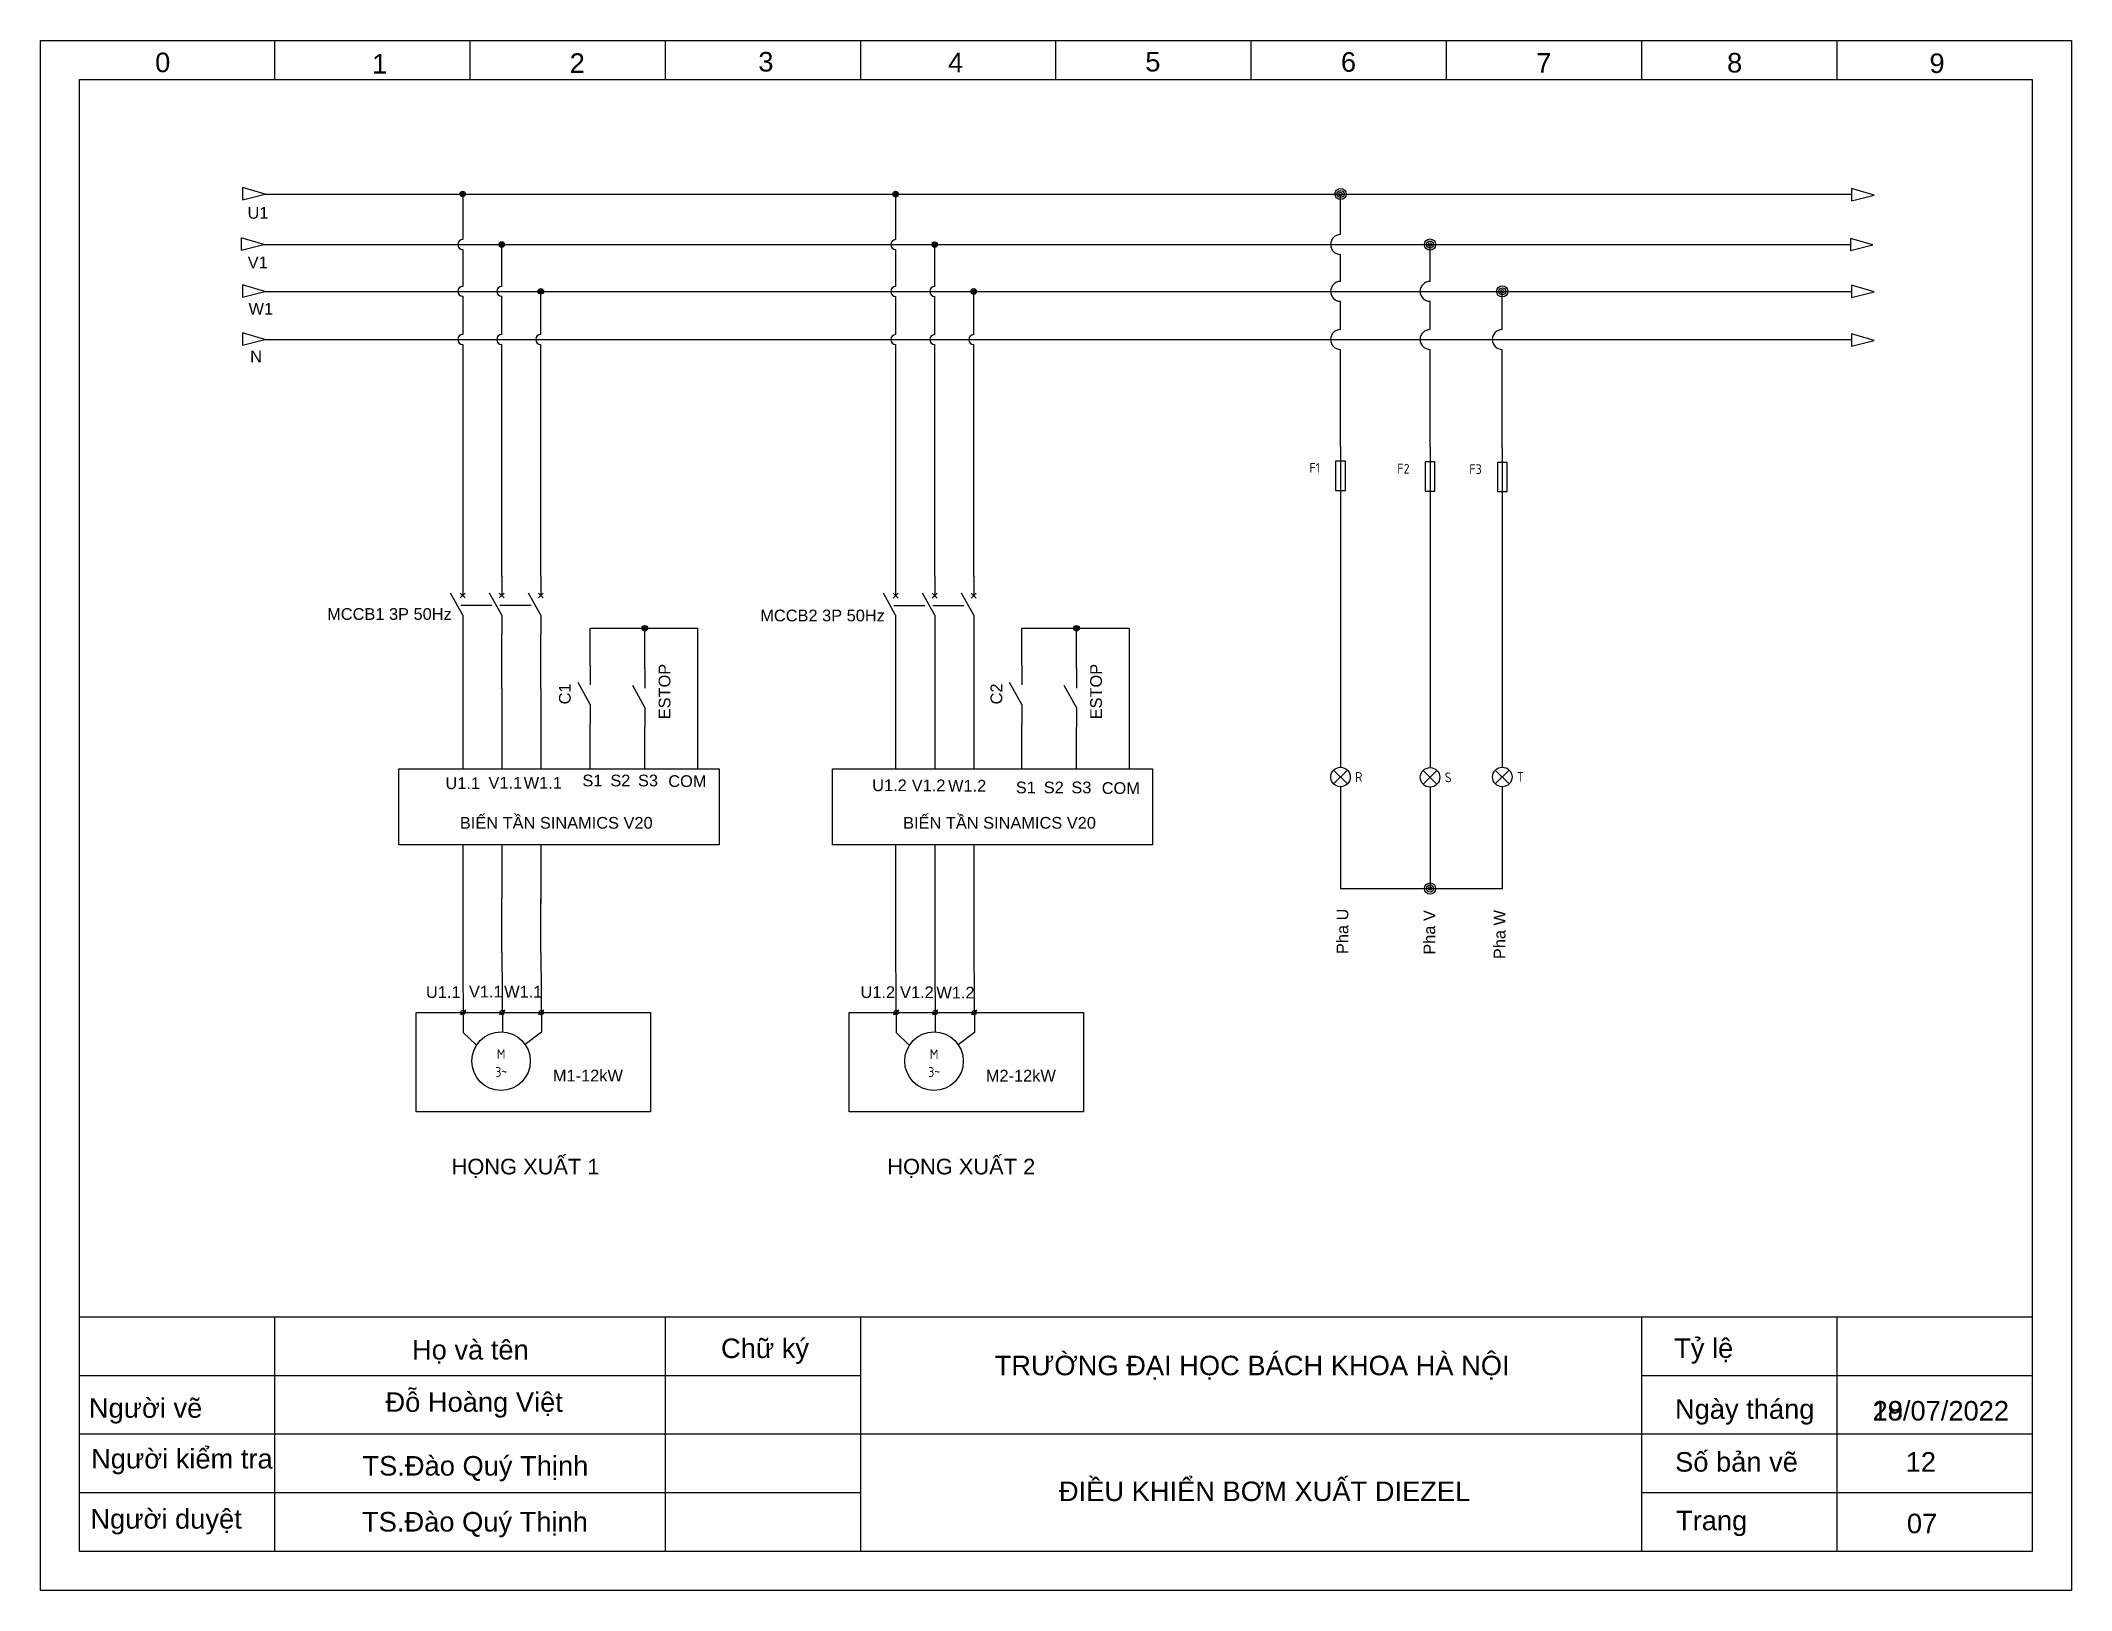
# Model space of a CAD drawing. Header units: inches. Extents: x 1923212 to 1925881, y 1073103 to 1074593.
# Drawn here: x 1924580 to 1925100, y 1074175 to 1074572 of the extents above; entities that cross this region are included whole.
import ezdxf
from ezdxf.enums import TextEntityAlignment as Align

# ---------------------------------------------------------------- set-up
doc = ezdxf.new("R2010")
doc.units = ezdxf.units.IN
doc.header["$MEASUREMENT"] = 0
for name, color, linetype in [('LINK', 9, 'Continuous'), ('MISC', 7, 'Continuous'), ('SYMS', 7, 'Continuous'), ('TAGS', 150, 'Continuous'), ('WIRES', 7, 'Continuous'), ('YEL_14_THHN', 2, 'Continuous')]:
    doc.layers.add(name, color=color, linetype=linetype)
doc.layers.add('Net chu', color=240, linetype='Continuous', lineweight=25)
doc.layers.add('Net vien', color=5, linetype='Continuous', lineweight=25)
doc.styles.get("Standard").update_dxf_attribs({"font": 'arial.ttf'})
doc.styles.add('WD_IEC', font='ISOCP2.shx', dxfattribs={"width": 0.9, "height": 4})

msp = doc.modelspace()

# ---------------------------------------------------------------- texts
at = {"color": 150, "char_height": 3, "attachment_point": 1}
for s, width, insert in [('U1', 6.0301, (1924633.01, 1074529.42)), ('U1', 6.0301, (1924633.01, 1074529.42)), ('V1', 6.0301, (1924633.05, 1074516.72)), ('V1', 6.0301, (1924633.05, 1074516.72)), ('W1', 6.0301, (1924633.27, 1074504.86)), ('W1', 6.0301, (1924633.27, 1074504.86)), ('N', 6.0301, (1924633.68, 1074492.62)), ('N', 6.0301, (1924633.68, 1074492.62)), ('MCCB1 3P 50Hz', 31.968, (1924653.4, 1074426.66)), ('MCCB1 3P 50Hz', 31.968, (1924653.4, 1074426.66)), ('MCCB2 3P 50Hz', 31.968, (1924764.3, 1074426.28)), ('MCCB2 3P 50Hz', 31.968, (1924764.3, 1074426.28)), ('U1.1', 6.0301, (1924683.69, 1074383.31)), ('U1.1', 6.0301, (1924683.69, 1074383.31)), ('V1.1', 6.0301, (1924694.71, 1074383.43)), ('V1.1', 6.0301, (1924694.71, 1074383.43)), ('W1.1', 6.0301, (1924703.72, 1074383.42)), ('W1.1', 6.0301, (1924703.72, 1074383.42)), ('S1', 6.0301, (1924718.76, 1074384.01)), ('S2', 6.0301, (1924725.91, 1074384.01)), ('S3', 6.0301, (1924732.99, 1074384.01)), ('COM', 6.0301, (1924740.75, 1074383.85)), ('U1.2', 6.0301, (1924792.96, 1074382.79)), ('U1.2', 6.0301, (1924792.96, 1074382.79)), ('V1.2', 6.0301, (1924803.09, 1074382.76)), ('V1.2', 6.0301, (1924803.09, 1074382.76)), ('W1.2', 6.0301, (1924812.39, 1074382.68)), ('W1.2', 6.0301, (1924812.39, 1074382.68)), ('S1', 6.0301, (1924829.74, 1074382.23)), ('S2', 6.0301, (1924836.89, 1074382.23)), ('S3', 6.0301, (1924843.96, 1074382.23)), ('COM', 6.0301, (1924851.73, 1074382.07)), ('BIẾN TẦN SINAMICS V20 ', 53.1232, (1924687.38, 1074373.17)), ('BIẾN TẦN SINAMICS V20 ', 53.1232, (1924800.88, 1074373.17)), ('U1.1', 6.0301, (1924678.69, 1074329.81)), ('U1.1', 6.0301, (1924678.69, 1074329.81)), ('V1.1', 6.0301, (1924689.71, 1074329.93)), ('V1.1', 6.0301, (1924689.71, 1074329.93)), ('W1.1', 6.0301, (1924698.72, 1074329.92)), ('W1.1', 6.0301, (1924698.72, 1074329.92)), ('U1.2', 6.0301, (1924789.96, 1074329.79)), ('U1.2', 6.0301, (1924789.96, 1074329.79)), ('V1.2', 6.0301, (1924800.09, 1074329.76)), ('V1.2', 6.0301, (1924800.09, 1074329.76)), ('W1.2', 6.0301, (1924809.39, 1074329.68)), ('W1.2', 6.0301, (1924809.39, 1074329.68)), ('M1-12kW', 6.0301, (1924711.2, 1074308.42)), ('M1-12kW', 6.0301, (1924711.2, 1074308.42)), ('M2-12kW', 6.0301, (1924822.06, 1074308.4)), ('M2-12kW', 6.0301, (1924822.06, 1074308.4))]:
    msp.add_mtext_dynamic_manual_height_columns(s, width=width, gutter_width=25, heights=[0], dxfattribs=dict(at, insert=insert))
at = {"color": 150, "char_height": 3, "attachment_point": 1, "rotation": 90}
for s, insert in [('ESTOP', (1924738.28, 1074398.19)), ('ESTOP', (1924738.28, 1074398.19)), ('ESTOP', (1924848.78, 1074398.19)), ('C1', (1924712.76, 1074402.01)), ('C1', (1924712.76, 1074402.01)), ('C2', (1924823.26, 1074402.01))]:
    msp.add_mtext_dynamic_manual_height_columns(s, width=6.0301, gutter_width=25, heights=[0], dxfattribs=dict(at, insert=insert))
at = {"color": 1, "char_height": 3, "attachment_point": 1, "rotation": 90}
for s, insert in [('Pha U', (1924911.87, 1074338.05)), ('Pha V', (1924934.13, 1074337.89)), ('Pha W', (1924952.12, 1074336.76))]:
    msp.add_mtext_dynamic_manual_height_columns(s, width=14.5899, gutter_width=25, heights=[0], dxfattribs=dict(at, insert=insert))
at = {"layer": 'Net chu', "char_height": 5, "attachment_point": 1}
for s, width, insert in [('0', 5.5431, (1924609.35, 1074568.96)), ('0', 5.5431, (1924609.35, 1074568.96)), ('1', 5.5431, (1924664.88, 1074568.59)), ('1', 5.5431, (1924664.88, 1074568.59)), ('2', 5.5431, (1924715.5, 1074568.78)), ('2', 5.5431, (1924715.5, 1074568.78)), ('3', 5.5431, (1924763.81, 1074569.13)), ('3', 5.5431, (1924763.81, 1074569.13)), ('4', 5.5431, (1924812.38, 1074568.94)), ('4', 5.5431, (1924812.38, 1074568.94)), ('5', 5.5431, (1924862.89, 1074569.13)), ('5', 5.5431, (1924862.89, 1074569.13)), ('6', 5.5431, (1924912.98, 1074569.08)), ('6', 5.5431, (1924912.98, 1074569.08)), ('7', 5.5431, (1924962.99, 1074568.83)), ('7', 5.5431, (1924962.99, 1074568.83)), ('8', 5.5431, (1925011.86, 1074568.88)), ('8', 5.5431, (1925011.86, 1074568.88)), ('9', 5.5431, (1925063.68, 1074568.75)), ('9', 5.5431, (1925063.68, 1074568.75)), ('\\pxqc;Họ và tên', 58.6836, (1924660.72, 1074239.19)), ('\\pxqc;Họ và tên', 58.6836, (1924660.72, 1074239.19)), ('\\pxqc;Chữ ký', 33.3231, (1924748.85, 1074239.56)), ('\\pxqc;Chữ ký', 33.3231, (1924748.85, 1074239.56)), ('\\pxql;Tỷ lệ', 33.3231, (1924998.31, 1074239.61)), ('\\pxql;Tỷ lệ', 33.3231, (1924998.31, 1074239.61)), ('\\pxqc;TRƯỜNG ĐẠI HỌC BÁCH KHOA HÀ NỘI', 142.8898, (1924818.8, 1074235.16)), ('\\pxqc;TRƯỜNG ĐẠI HỌC BÁCH KHOA HÀ NỘI', 142.8898, (1924818.8, 1074235.16)), ('\\pxqc;Đỗ Hoàng Việt', 92.8933, (1924644.59, 1074225.79)), ('\\pxql;Người vẽ', 41.5076, (1924592.38, 1074224.27)), ('\\pxql;Người vẽ', 41.5076, (1924592.38, 1074224.27)), ('\\pxql;Ngày tháng', 36.6969, (1924998.51, 1074224)), ('\\pxql;Ngày tháng', 36.6969, (1924998.51, 1074224)), ('28/07/2022', 6.1952, (1925049.11, 1074223.56)), ('19/07/2022', 6.1952, (1925049.11, 1074223.56)), ('Người kiểm tra', 49.6065, (1924592.94, 1074211.28)), ('\\pxql;Người kiểm ', 45.5789, (1924592.94, 1074211.28)), ('\\pxql;Số bản vẽ', 33.3231, (1924998.55, 1074210.47)), ('\\pxql;Số bản vẽ', 33.3231, (1924998.55, 1074210.47)), ('\\pxqc;TS.Đào Quý Thịnh', 58.5505, (1924662.08, 1074209.46)), ('\\pxqc;TS.Đào Quý Thịnh', 58.5505, (1924662.08, 1074209.46)), ('12', 6.1952, (1925057.59, 1074210.47)), ('ĐIỀU KHIỂN BƠM XUẤT DIEZEL', 146.174, (1924840.77, 1074202.93)), ('\\pxql;Người duyệt', 41.5076, (1924592.77, 1074195.87)), ('\\pxql;Người duyệt', 41.5076, (1924592.77, 1074195.87)), ('\\pxqc;TS.Đào Quý Thịnh', 58.5505, (1924661.97, 1074195.13)), ('\\pxqc;TS.Đào Quý Thịnh', 58.5505, (1924661.97, 1074195.13)), ('\\pxql;Trang', 33.3231, (1924998.79, 1074195.45)), ('\\pxql;Trang', 33.3231, (1924998.79, 1074195.45)), ('07', 6.1952, (1925057.91, 1074194.69))]:
    msp.add_mtext_dynamic_manual_height_columns(s, width=width, gutter_width=25, heights=[0], dxfattribs=dict(at, insert=insert))
at = {"layer": 'WIRES', "color": 150, "char_height": 4, "attachment_point": 1}
for s, insert in [('\\pxqc;HỌNG XUẤT 1', (1924683.9, 1074285.61)), ('\\pxqc;HỌNG XUẤT 1', (1924683.9, 1074285.61)), ('\\pxqc;HỌNG XUẤT 2', (1924795.46, 1074285.61)), ('\\pxqc;HỌNG XUẤT 2', (1924795.46, 1074285.61))]:
    msp.add_mtext_dynamic_manual_height_columns(s, width=40.6054, gutter_width=25, heights=[0], dxfattribs=dict(at, insert=insert))

# ---------------------------------------------------------------- blocks, each defined once
blk = doc.blocks.new('WDDOT')
for radius in [0.72, 0.449, 0.223]:
    blk.add_circle((0, 0), radius)
blk = doc.blocks.new('VCB1')
for p, q in [((0, 7.5), (0, 2.5)), ((0, -2.5), (-3.12, 3.12)), ((0.62, 1.88), (-0.62, 3.12)), ((-0.62, 1.88), (0.62, 3.12)), ((0, -2.5), (0, -7.5))]:
    blk.add_line(p, q)
at = {"style": 'WD_IEC'}
for tag, p in [('INST', (-8, 5.25)), ('TAG1', (-8, -1.75)), ('LOC', (-8, 1.75)), ('RATING1', (-8, -6.35)), ('DESC2', (-8, -17.85)), ('DESC1', (-8, -14.35)), ('DESC3', (-8, -21.35))]:
    blk.add_attdef(tag, text='', height=2.5, dxfattribs=at).set_placement(p, align=Align.RIGHT)
blk.add_attdef('TERM01', text='', height=2, rotation=90, dxfattribs=at).set_placement((-1, 7.5), align=Align.RIGHT)
at = {"style": 'WD_IEC', "flags": 1}
for tag, p, height in [('X2TERM01', (0, 7.5), 0.32), ('MFG', (2.75, 6.5), 1.5), ('CAT', (2.75, 4), 1.5), ('X4LINK', (-2, 0), 0.32), ('X1LINK', (-0.5, 0), 0.32), ('X8TERM02', (0, -7.5), 0.32), ('ASSYCODE', (1, -9), 1), ('FAMILY', (1, -10.5), 1), ('CATDESC', (1, -12), 1), ('CONTACT', (1, -13.5), 1), ('COMMON', (2.25, -14.75), 1)]:
    blk.add_attdef(tag, p, '', height=height, dxfattribs=at)
at = {"style": 'WD_IEC'}
blk.add_attdef('TERM02', (-1, -7.5), '', height=2, rotation=90, dxfattribs=at)
at = {"lineweight": 15, "style": 'WD_IEC'}
blk.add_attdef('XREF', text='', height=2.5, dxfattribs=at).set_placement((-8, -10.35), align=Align.RIGHT)
blk = doc.blocks.new('VCB2')
for p, q in [((0, 7.5), (0, 2.5)), ((0, -2.5), (-3.12, 3.12)), ((0.62, 1.88), (-0.62, 3.12)), ((-0.62, 1.88), (0.62, 3.12)), ((0, -2.5), (0, -7.5))]:
    blk.add_line(p, q)
at = {"style": 'WD_IEC'}
blk.add_attdef('TERM01', text='', height=2, rotation=90, dxfattribs=at).set_placement((-1, 7.5), align=Align.RIGHT)
at = {"style": 'WD_IEC', "flags": 1}
for tag, p, height in [('X2TERM01', (0, 7.5), 0.32), ('X4LINK', (-2.5, 0), 0.32), ('X1LINK', (-0.5, 0), 0.32), ('X8TERM02', (0, -7.5), 0.32), ('FAMILY', (1, -10.5), 1), ('CONTACT', (1, -13.5), 1)]:
    blk.add_attdef(tag, p, '', height=height, dxfattribs=at)
at = {"style": 'WD_IEC'}
for tag, p in [('INST', (-8, 2.65)), ('LOC', (-8, -0.35)), ('TAG2', (-8, -3.35)), ('DESC2', (-8, -16.35)), ('DESC1', (-8, -13.35)), ('DESC3', (-8, -19.35))]:
    blk.add_attdef(tag, text='', height=2.5, dxfattribs=at).set_placement(p, align=Align.RIGHT)
blk.add_attdef('TERM02', (-1, -7.5), '', height=2, rotation=90, dxfattribs=at)
at = {"style": 'WD_IEC', "flags": 1}
blk.add_attdef('RATING1', text='', height=2.5, dxfattribs=at).set_placement((-8, -6.35), align=Align.RIGHT)
at = {"lineweight": 15, "style": 'WD_IEC'}
blk.add_attdef('XREF', text='', height=2.5, dxfattribs=at).set_placement((-8, -10.35), align=Align.RIGHT)
blk = doc.blocks.new('VMO1M11')
blk.add_circle((0, 0), 7.5)
at = {"style": 'WD_IEC'}
for tag, p in [('TERM03', (-0.61, 7.61)), ('TERM04', (-6.53, -6.84)), ('TERM05', (8.5, -7.14))]:
    blk.add_attdef(tag, p, '', height=2, rotation=90, dxfattribs=at)
for tag, p in [('INST', (-13.29, 9.84)), ('TAG1', (-13.29, 3.84)), ('LOC', (-13.29, 6.84)), ('RATING1', (-13.29, -0.21)), ('DESC1', (-13.29, -7.51)), ('DESC2', (-13.29, -10.51)), ('DESC3', (-13.29, -13.51))]:
    blk.add_attdef(tag, text='', height=2.5, dxfattribs=at).set_placement(p, align=Align.RIGHT)
for tag, p in [('TERM01', (-6.5, 6.69)), ('TERM02', (8.52, 7.1)), ('TERM06', (-0.25, -8.24))]:
    blk.add_attdef(tag, text='', height=2, rotation=90, dxfattribs=at).set_placement(p, align=Align.RIGHT)
at = {"style": 'WD_IEC', "flags": 1}
for tag, p, height in [('X0TERM01', (-4.35, 6.11), 0.32), ('X2TERM03', (0, 7.5), 0.32), ('X0TERM02', (4.36, 6.11), 0.32), ('X4LINK', (-7.55, -0.02), 0.32), ('X1LINK', (7.45, -0.02), 0.32), ('MFG', (10.74, -2.06), 1.5), ('CAT', (10.74, -4.56), 1.5), ('X0TERM04', (-4.35, -6.11), 0.32), ('X8TERM06', (0, -7.5), 0.32), ('X0TERM05', (4.36, -6.11), 0.32), ('ASSYCODE', (10.85, -6.37), 1), ('FAMILY', (10.85, -7.87), 1), ('CATDESC', (10.85, -9.37), 1)]:
    blk.add_attdef(tag, p, '', height=height, dxfattribs=at)
at = {"style": 'WD_IEC'}
for tag, p in [('M', (0.03, 0.56)), ('3~', (0.06, -4.04))]:
    blk.add_attdef(tag, text='', height=2.5, dxfattribs=at).set_placement(p, align=Align.CENTER)
at = {"lineweight": 15, "style": 'WD_IEC'}
blk.add_attdef('XREF', text='', height=2.5, dxfattribs=at).set_placement((-13.29, -4.51), align=Align.RIGHT)
at = {"style": 'WD_IEC', "width": 0.9}
blk.add_attdef('WDTAGALT', text='', height=2.5, dxfattribs=at).set_placement((-13.29, -16.51), align=Align.RIGHT)
blk = doc.blocks.new('VCR21')
for p, q in [((0, 7.5), (0, 2.5)), ((0, -2.5), (-3.12, 3.12)), ((0, -2.5), (0, -7.5))]:
    blk.add_line(p, q)
at = {"style": 'WD_IEC'}
for tag, p in [('INST', (-5.25, 6.75)), ('LOC', (-5.25, 3.75)), ('TAG2', (-5.25, 0.75)), ('DESC1', (-5.25, -6.75)), ('XREF', (-5.25, -3.75)), ('DESC3', (-5.25, -12.75)), ('DESC2', (-5.25, -9.75))]:
    blk.add_attdef(tag, text='', height=2.5, dxfattribs=at).set_placement(p, align=Align.RIGHT)
blk.add_attdef('TERM01', text='', height=2, rotation=90, dxfattribs=at).set_placement((-1, 7.5), align=Align.RIGHT)
at = {"style": 'WD_IEC', "flags": 1}
for tag, p, height in [('X2TERM01', (0, 7.5), 0.32), ('X4LINK', (-2.75, 0), 0.32), ('X1LINK', (-0.5, 0), 0.32), ('CONTACT', (4, -3.5), 1), ('FAMILY', (4, -5), 1), ('COMMON', (5.25, -4.75), 1), ('X8TERM02', (0, -7.5), 0.32)]:
    blk.add_attdef(tag, p, '', height=height, dxfattribs=at)
at = {"style": 'WD_IEC'}
blk.add_attdef('TERM02', (-1, -7.5), '', height=2, rotation=90, dxfattribs=at)
blk = doc.blocks.new('VLT1R')
for p, q in [((0, 7.5), (0, 2.5)), ((-1.77, -1.77), (1.77, 1.77)), ((1.77, -1.77), (-1.77, 1.77)), ((0, -2.5), (0, -7.5))]:
    blk.add_line(p, q)
blk.add_circle((0, 0), 2.5)
at = {"style": 'WD_IEC'}
for tag, p in [('INST', (-5.5, 10.25)), ('TAG1', (-5.5, 3.25)), ('LOC', (-5.5, 6.75)), ('DESC1', (-5.5, -6.35)), ('DESC2', (-5.5, -9.85)), ('DESC3', (-5.5, -13.35))]:
    blk.add_attdef(tag, text='', height=2.5, dxfattribs=at).set_placement(p, align=Align.RIGHT)
blk.add_attdef('TERM01', text='', height=2, rotation=90, dxfattribs=at).set_placement((-1, 7.5), align=Align.RIGHT)
at = {"style": 'WD_IEC', "flags": 1}
for tag, p, height in [('X2TERM01', (0, 7.5), 0.32), ('X4LINK', (-3, 0), 0.32), ('X1LINK', (3, 0), 0.32), ('ASSYCODE', (1, -4), 1), ('FAMILY', (1, -5.5), 1), ('X8TERM02', (0, -7.5), 0.32), ('CATDESC', (1, -7), 1)]:
    blk.add_attdef(tag, p, '', height=height, dxfattribs=at)
at = {"style": 'WD_IEC', "flags": 9}
for tag, p in [('MFG', (-6, -0.25)), ('CAT', (-6, -2.75))]:
    blk.add_attdef(tag, text='', height=1.5, dxfattribs=at).set_placement(p, align=Align.RIGHT)
at = {"style": 'WD_IEC'}
blk.add_attdef('TERM02', (-1, -7.5), '', height=2, rotation=90, dxfattribs=at)
at = {"lineweight": 13, "style": 'WD_IEC'}
blk.add_attdef('COLOR', text='', height=2.5, dxfattribs=at).set_placement((3.75, 0), align=Align.MIDDLE_LEFT)
at = {"lineweight": 15, "style": 'WD_IEC'}
for tag, p in [('XREF', (-5.5, -18)), ('WDTAGALT', (-5.5, -22))]:
    blk.add_attdef(tag, text='', height=2.5, dxfattribs=at).set_placement(p, align=Align.RIGHT)
blk = doc.blocks.new('VFU1')
blk.add_line((0, 7.5), (0, -7.5))
blk.add_lwpolyline([(-1.25, 3.75), (-1.25, -3.75), (1.25, -3.75), (1.25, 3.75)], close=True)
at = {"style": 'WD_IEC'}
for tag, p in [('INST', (-5.25, 7.75)), ('LOC', (-5.25, 4.25)), ('TAG1', (-5.25, 0.75)), ('RATING1', (-5.25, -3.75)), ('DESC1', (-5.25, -11.6)), ('XREF', (-5.25, -7.75)), ('DESC2', (-5.25, -15.1)), ('DESC3', (-5.25, -18.6))]:
    blk.add_attdef(tag, text='', height=2.5, dxfattribs=at).set_placement(p, align=Align.RIGHT)
blk.add_attdef('TERM01', text='', height=2, rotation=90, dxfattribs=at).set_placement((-1, 7.5), align=Align.RIGHT)
at = {"style": 'WD_IEC', "flags": 1}
for tag, p, height in [('X2TERM01', (0, 7.5), 0.32), ('MFG', (2.75, 6.5), 1.5), ('CAT', (2.75, 4), 1.5), ('X4LINK', (-1.25, 0), 0.32), ('X1LINK', (1.25, 0), 0.32), ('ASSYCODE', (2.25, -4), 1), ('FAMILY', (2.25, -5.5), 1), ('X8TERM02', (0, -7.5), 0.32), ('CATDESC', (2.25, -7), 1)]:
    blk.add_attdef(tag, p, '', height=height, dxfattribs=at)
at = {"style": 'WD_IEC'}
blk.add_attdef('TERM02', (-1, -7.5), '', height=2, rotation=90, dxfattribs=at)

# ---------------------------------------------------------------- linework, layer by layer
for p, q in [((1924631.72, 1074534.42), (1924631.72, 1074531.27)), ((1924637.49, 1074532.75), (1924631.72, 1074534.42)), ((1924631.72, 1074534.42), (1924631.72, 1074531.27)), ((1924637.49, 1074532.75), (1924631.72, 1074534.42)), ((1925043.74, 1074534.17), (1925043.74, 1074531.02)), ((1925049.51, 1074532.49), (1925043.74, 1074534.17)), ((1925043.74, 1074534.17), (1925043.74, 1074531.02)), ((1925049.51, 1074532.49), (1925043.74, 1074534.17)), ((1924631.72, 1074531.27), (1924637.49, 1074532.75)), ((1924631.72, 1074531.27), (1924637.49, 1074532.75)), ((1925043.74, 1074531.02), (1925049.51, 1074532.49)), ((1925043.74, 1074531.02), (1925049.51, 1074532.49)), ((1924631.39, 1074521.48), (1924631.39, 1074518.33)), ((1924637.15, 1074519.8), (1924631.39, 1074521.48)), ((1924631.39, 1074521.48), (1924631.39, 1074518.33)), ((1924637.15, 1074519.8), (1924631.39, 1074521.48)), ((1924631.39, 1074518.33), (1924637.15, 1074519.8)), ((1924631.39, 1074518.33), (1924637.15, 1074519.8)), ((1925043.45, 1074521.39), (1925043.45, 1074518.24)), ((1925049.22, 1074519.72), (1925043.45, 1074521.39)), ((1925043.45, 1074521.39), (1925043.45, 1074518.24)), ((1925049.22, 1074519.72), (1925043.45, 1074521.39)), ((1925043.45, 1074518.24), (1925049.22, 1074519.72)), ((1925043.45, 1074518.24), (1925049.22, 1074519.72)), ((1924631.72, 1074509.48), (1924631.72, 1074506.33)), ((1924637.48, 1074507.81), (1924631.72, 1074509.48)), ((1924631.72, 1074509.48), (1924631.72, 1074506.33)), ((1924637.48, 1074507.81), (1924631.72, 1074509.48)), ((1924631.72, 1074506.33), (1924637.48, 1074507.81)), ((1924631.72, 1074506.33), (1924637.48, 1074507.81)), ((1925043.74, 1074509.4), (1925043.74, 1074506.25)), ((1925049.51, 1074507.73), (1925043.74, 1074509.4)), ((1925043.74, 1074509.4), (1925043.74, 1074506.25)), ((1925049.51, 1074507.73), (1925043.74, 1074509.4)), ((1925043.74, 1074506.25), (1925049.51, 1074507.73)), ((1925043.74, 1074506.25), (1925049.51, 1074507.73)), ((1924631.72, 1074497.15), (1924631.72, 1074494)), ((1924637.48, 1074495.48), (1924631.72, 1074497.15)), ((1924631.72, 1074497.15), (1924631.72, 1074494)), ((1924637.48, 1074495.48), (1924631.72, 1074497.15)), ((1925043.75, 1074496.94), (1925043.75, 1074493.79)), ((1925049.51, 1074495.26), (1925043.75, 1074496.94)), ((1925043.75, 1074496.94), (1925043.75, 1074493.79)), ((1925049.51, 1074495.26), (1925043.75, 1074496.94)), ((1924631.72, 1074494), (1924637.48, 1074495.48)), ((1924631.72, 1074494), (1924637.48, 1074495.48)), ((1925043.75, 1074493.79), (1925049.51, 1074495.26)), ((1925043.75, 1074493.79), (1925049.51, 1074495.26)), ((1924688.1, 1074338.43), (1924688.26, 1074318)), ((1924688.1, 1074338.43), (1924688.26, 1074318)), ((1924698.1, 1074338.43), (1924698.26, 1074318.13)), ((1924698.1, 1074338.43), (1924698.26, 1074318.13)), ((1924708.1, 1074338.43), (1924708.26, 1074318.01)), ((1924708.1, 1074338.43), (1924708.26, 1074318.01)), ((1924798.96, 1074338.42), (1924799.12, 1074317.98)), ((1924798.96, 1074338.42), (1924799.12, 1074317.98)), ((1924808.96, 1074338.42), (1924809.12, 1074318.12)), ((1924808.96, 1074338.42), (1924809.12, 1074318.12)), ((1924818.96, 1074338.42), (1924819.12, 1074317.99)), ((1924818.96, 1074338.42), (1924819.12, 1074317.99)), ((1924688.88, 1074323.67), (1924687.54, 1074322.49)), ((1924688.88, 1074323.67), (1924687.54, 1074322.49)), ((1924698.88, 1074323.67), (1924697.55, 1074322.49)), ((1924698.88, 1074323.67), (1924697.55, 1074322.49)), ((1924708.88, 1074323.66), (1924707.55, 1074322.47)), ((1924708.88, 1074323.66), (1924707.55, 1074322.47)), ((1924799.74, 1074323.65), (1924798.41, 1074322.47)), ((1924799.74, 1074323.65), (1924798.41, 1074322.47)), ((1924809.74, 1074323.65), (1924808.41, 1074322.47)), ((1924809.74, 1074323.65), (1924808.41, 1074322.47)), ((1924819.74, 1074323.64), (1924818.41, 1074322.46)), ((1924819.74, 1074323.64), (1924818.41, 1074322.46)), ((1924688.26, 1074318), (1924691.61, 1074314.69)), ((1924688.26, 1074318), (1924691.61, 1074314.69)), ((1924708.26, 1074318.01), (1924704.13, 1074314.85)), ((1924708.26, 1074318.01), (1924704.13, 1074314.85)), ((1924799.12, 1074317.98), (1924802.47, 1074314.67)), ((1924799.12, 1074317.98), (1924802.47, 1074314.67)), ((1924819.12, 1074317.99), (1924815, 1074314.83)), ((1924819.12, 1074317.99), (1924815, 1074314.83))]:
    msp.add_line(p, q)
for points in [[(1924671.76, 1074385.51), (1924753.76, 1074385.51), (1924753.76, 1074366.01), (1924671.76, 1074366.01)], [(1924671.76, 1074385.51), (1924753.76, 1074385.51), (1924753.76, 1074366.01), (1924671.76, 1074366.01)], [(1924782.76, 1074385.51), (1924864.76, 1074385.51), (1924864.76, 1074366.01), (1924782.76, 1074366.01)], [(1924676.2, 1074323.09), (1924736.21, 1074323.09), (1924736.21, 1074297.63), (1924676.2, 1074297.63)], [(1924676.2, 1074323.09), (1924736.21, 1074323.09), (1924736.21, 1074297.63), (1924676.2, 1074297.63)], [(1924787.06, 1074323.07), (1924847.07, 1074323.07), (1924847.07, 1074297.61), (1924787.06, 1074297.61)], [(1924787.06, 1074323.07), (1924847.07, 1074323.07), (1924847.07, 1074297.61), (1924787.06, 1074297.61)]]:
    msp.add_lwpolyline(points, close=True)
for centre in [(1924688.22, 1074323.09), (1924688.22, 1074323.09), (1924698.22, 1074323.09), (1924698.22, 1074323.09), (1924708.22, 1074323.07), (1924708.22, 1074323.07), (1924799.08, 1074323.07), (1924799.08, 1074323.07), (1924809.08, 1074323.07), (1924809.08, 1074323.07), (1924819.08, 1074323.05), (1924819.08, 1074323.05)]:
    msp.add_circle(centre, 0.548)
at = {"layer": 'LINK'}
for points in [[(1924687.6, 1074427.39), (1924695.6, 1074427.39)], [(1924687.6, 1074427.39), (1924695.6, 1074427.39)], [(1924697.6, 1074427.39), (1924705.6, 1074427.39)], [(1924697.6, 1074427.39), (1924705.6, 1074427.39)], [(1924798.46, 1074427.37), (1924806.46, 1074427.37)], [(1924798.46, 1074427.37), (1924806.46, 1074427.37)], [(1924808.46, 1074427.37), (1924816.46, 1074427.37)], [(1924808.46, 1074427.37), (1924816.46, 1074427.37)]]:
    msp.add_lwpolyline(points, dxfattribs=at)
at = {"layer": 'Net vien'}
for p, q in [((1924640.02, 1074562.05), (1924640.02, 1074572.05)), ((1924640.02, 1074562.05), (1924640.02, 1074572.05)), ((1924690.02, 1074562.05), (1924690.02, 1074572.05)), ((1924690.02, 1074562.05), (1924690.02, 1074572.05)), ((1924740.02, 1074562.05), (1924740.02, 1074572.05)), ((1924740.02, 1074562.05), (1924740.02, 1074572.05)), ((1924790.02, 1074562.05), (1924790.02, 1074572.05)), ((1924790.02, 1074562.05), (1924790.02, 1074572.05)), ((1924840.02, 1074562.05), (1924840.02, 1074572.05)), ((1924840.02, 1074562.05), (1924840.02, 1074572.05)), ((1924890.02, 1074562.05), (1924890.02, 1074572.05)), ((1924890.02, 1074562.05), (1924890.02, 1074572.05)), ((1924940.02, 1074562.05), (1924940.02, 1074572.05)), ((1924940.02, 1074562.05), (1924940.02, 1074572.05)), ((1924990.02, 1074562.05), (1924990.02, 1074572.05)), ((1924990.02, 1074562.05), (1924990.02, 1074572.05)), ((1924990.02, 1074562.05), (1924990.02, 1074572.05)), ((1924990.02, 1074562.05), (1924990.02, 1074572.05)), ((1924990.02, 1074562.05), (1924990.02, 1074572.05)), ((1924990.02, 1074562.05), (1924990.02, 1074572.05)), ((1924990.02, 1074562.05), (1924990.02, 1074572.05)), ((1924990.02, 1074562.05), (1924990.02, 1074572.05)), ((1924990.02, 1074562.05), (1924990.02, 1074572.05)), ((1924990.02, 1074562.05), (1924990.02, 1074572.05)), ((1924990.02, 1074562.05), (1924990.02, 1074572.05)), ((1924990.02, 1074562.05), (1924990.02, 1074572.05)), ((1924990.02, 1074562.05), (1924990.02, 1074572.05)), ((1924990.02, 1074562.05), (1924990.02, 1074572.05)), ((1924990.02, 1074562.05), (1924990.02, 1074572.05)), ((1924990.02, 1074562.05), (1924990.02, 1074572.05)), ((1925040.02, 1074562.05), (1925040.02, 1074572.05)), ((1925040.02, 1074562.05), (1925040.02, 1074572.05)), ((1924590.02, 1074185.05), (1924590.02, 1074562.05)), ((1924590.02, 1074562.05), (1925090.02, 1074562.05)), ((1924590.02, 1074185.05), (1924590.02, 1074562.05)), ((1924590.02, 1074562.05), (1925090.02, 1074562.05)), ((1925090.02, 1074562.05), (1925090.02, 1074185.05)), ((1925090.02, 1074562.05), (1925090.02, 1074185.05)), ((1925090.02, 1074245.05), (1924590.02, 1074245.05)), ((1925090.02, 1074245.05), (1924590.02, 1074245.05)), ((1924640.02, 1074185.05), (1924640.02, 1074245.05)), ((1924640.02, 1074185.05), (1924640.02, 1074245.05)), ((1924740.02, 1074185.05), (1924740.02, 1074245.05)), ((1924740.02, 1074185.05), (1924740.02, 1074245.05)), ((1924790.02, 1074185.05), (1924790.02, 1074245.05)), ((1924790.02, 1074185.05), (1924790.02, 1074245.05)), ((1924990.02, 1074185.05), (1924990.02, 1074245.05)), ((1924990.02, 1074185.05), (1924990.02, 1074245.05)), ((1925040.02, 1074185.05), (1925040.02, 1074245.05)), ((1925040.02, 1074185.05), (1925040.02, 1074245.05)), ((1924790.02, 1074230.05), (1924590.02, 1074230.05)), ((1924790.02, 1074230.05), (1924590.02, 1074230.05)), ((1925090.02, 1074230.05), (1924990.02, 1074230.05)), ((1925090.02, 1074230.05), (1924990.02, 1074230.05)), ((1925090.02, 1074215.05), (1924590.02, 1074215.05)), ((1925090.02, 1074215.05), (1924590.02, 1074215.05)), ((1924790.02, 1074200.05), (1924590.02, 1074200.05)), ((1924790.02, 1074200.05), (1924590.02, 1074200.05)), ((1925090.02, 1074200.05), (1924990.02, 1074200.05)), ((1925090.02, 1074200.05), (1924990.02, 1074200.05)), ((1925090.02, 1074185.05), (1924590.02, 1074185.05)), ((1925090.02, 1074185.05), (1924590.02, 1074185.05)), ((1925090.02, 1074185.05), (1924590.02, 1074185.05)), ((1925090.02, 1074185.05), (1924590.02, 1074185.05))]:
    msp.add_line(p, q, dxfattribs=at)
msp.add_lwpolyline([(1924580.02, 1074175.05), (1924580.02, 1074572.05), (1925100.02, 1074572.05), (1925100.02, 1074175.05), (1924580.02, 1074175.05)], close=True, dxfattribs=at)
msp.add_lwpolyline([(1924580.02, 1074175.05), (1924580.02, 1074572.05), (1925100.02, 1074572.05), (1925100.02, 1074175.05), (1924580.02, 1074175.05)], close=True, dxfattribs=at)
at = {"layer": 'YEL_14_THHN'}
for p, q in [((1924637.49, 1074532.75), (1925043.75, 1074532.75)), ((1924688.1, 1074532.75), (1924688.1, 1074521.08)), ((1924688.1, 1074532.75), (1924688.1, 1074521.08)), ((1924798.96, 1074532.73), (1924798.96, 1074521.06)), ((1924798.96, 1074532.73), (1924798.96, 1074521.06)), ((1924912.88, 1074522.35), (1924912.88, 1074532.75)), ((1924637.15, 1074519.81), (1925043.42, 1074519.81)), ((1924688.1, 1074518.54), (1924688.1, 1074509.08)), ((1924688.1, 1074518.54), (1924688.1, 1074509.08)), ((1924698.1, 1074509.08), (1924698.1, 1074519.81)), ((1924698.1, 1074509.08), (1924698.1, 1074519.81)), ((1924798.96, 1074518.52), (1924798.96, 1074509.06)), ((1924798.96, 1074518.52), (1924798.96, 1074509.06)), ((1924808.96, 1074509.06), (1924808.96, 1074519.79)), ((1924808.96, 1074509.06), (1924808.96, 1074519.79)), ((1924935.8, 1074510.35), (1924935.8, 1074519.81)), ((1924912.88, 1074510.35), (1924912.88, 1074517.27)), ((1924637.49, 1074507.81), (1925043.75, 1074507.81)), ((1924708.1, 1074496.75), (1924708.1, 1074507.81)), ((1924708.1, 1074496.75), (1924708.1, 1074507.81)), ((1924818.96, 1074496.73), (1924818.96, 1074507.79)), ((1924818.96, 1074496.73), (1924818.96, 1074507.79)), ((1924954.29, 1074498.02), (1924954.29, 1074507.81)), ((1924688.1, 1074506.54), (1924688.1, 1074496.75)), ((1924688.1, 1074506.54), (1924688.1, 1074496.75)), ((1924698.1, 1074496.75), (1924698.1, 1074506.54)), ((1924698.1, 1074496.75), (1924698.1, 1074506.54)), ((1924798.96, 1074506.52), (1924798.96, 1074496.73)), ((1924798.96, 1074506.52), (1924798.96, 1074496.73)), ((1924808.96, 1074496.73), (1924808.96, 1074506.52)), ((1924808.96, 1074496.73), (1924808.96, 1074506.52)), ((1924912.88, 1074498.02), (1924912.88, 1074505.27)), ((1924935.8, 1074498.02), (1924935.8, 1074505.27)), ((1924637.49, 1074495.48), (1925043.75, 1074495.48)), ((1924688.1, 1074494.21), (1924688.1, 1074434.89)), ((1924688.1, 1074494.21), (1924688.1, 1074434.89)), ((1924698.1, 1074434.89), (1924698.1, 1074494.21)), ((1924698.1, 1074434.89), (1924698.1, 1074494.21)), ((1924708.1, 1074434.89), (1924708.1, 1074494.21)), ((1924708.1, 1074434.89), (1924708.1, 1074494.21)), ((1924798.96, 1074494.19), (1924798.96, 1074434.87)), ((1924798.96, 1074494.19), (1924798.96, 1074434.87)), ((1924808.96, 1074434.87), (1924808.96, 1074494.19)), ((1924808.96, 1074434.87), (1924808.96, 1074494.19)), ((1924818.96, 1074434.87), (1924818.96, 1074494.19)), ((1924818.96, 1074434.87), (1924818.96, 1074494.19)), ((1924912.88, 1074468.07), (1924912.88, 1074492.94)), ((1924935.8, 1074467.89), (1924935.8, 1074492.94)), ((1924954.29, 1074467.75), (1924954.29, 1074492.94)), ((1924912.88, 1074453.07), (1924912.88, 1074390.9)), ((1924912.88, 1074453.07), (1924912.88, 1074390.9)), ((1924935.8, 1074452.89), (1924935.8, 1074390.8)), ((1924935.8, 1074452.89), (1924935.8, 1074390.8)), ((1924954.29, 1074452.75), (1924954.29, 1074390.76)), ((1924954.29, 1074452.75), (1924954.29, 1074390.76)), ((1924688.1, 1074419.89), (1924688.1, 1074406.05)), ((1924688.1, 1074419.89), (1924688.1, 1074406.05)), ((1924698.1, 1074406.05), (1924698.1, 1074419.89)), ((1924698.1, 1074406.05), (1924698.1, 1074419.89)), ((1924708.1, 1074406.05), (1924708.1, 1074419.89)), ((1924708.1, 1074406.05), (1924708.1, 1074419.89)), ((1924720.76, 1074421.51), (1924748.26, 1074421.51)), ((1924720.76, 1074412.01), (1924720.76, 1074421.51)), ((1924720.76, 1074421.51), (1924748.26, 1074421.51)), ((1924720.76, 1074412.01), (1924720.76, 1074421.51)), ((1924734.76, 1074411.2), (1924734.76, 1074421.51)), ((1924734.76, 1074411.2), (1924734.76, 1074421.51)), ((1924748.26, 1074421.51), (1924748.26, 1074385.51)), ((1924748.26, 1074421.51), (1924748.26, 1074385.51)), ((1924798.96, 1074419.87), (1924798.96, 1074385.51)), ((1924808.96, 1074419.87), (1924808.96, 1074385.51)), ((1924818.96, 1074419.87), (1924818.96, 1074385.51)), ((1924831.26, 1074421.51), (1924858.76, 1074421.51)), ((1924831.26, 1074412.01), (1924831.26, 1074421.51)), ((1924845.26, 1074411.2), (1924845.26, 1074421.51)), ((1924858.76, 1074421.51), (1924858.76, 1074385.51)), ((1924688.1, 1074407.01), (1924688.1, 1074385.51)), ((1924698.1, 1074406.05), (1924698.1, 1074385.51)), ((1924708.1, 1074406.05), (1924708.1, 1074385.51)), ((1924720.76, 1074385.51), (1924720.76, 1074397.01)), ((1924720.76, 1074385.51), (1924720.76, 1074397.01)), ((1924734.76, 1074385.51), (1924734.76, 1074396.2)), ((1924734.76, 1074385.51), (1924734.76, 1074396.2)), ((1924831.26, 1074385.51), (1924831.26, 1074397.01)), ((1924845.26, 1074385.51), (1924845.26, 1074396.2)), ((1924912.88, 1074375.91), (1924912.88, 1074354.84)), ((1924912.88, 1074375.91), (1924912.88, 1074354.84)), ((1924935.8, 1074375.82), (1924935.8, 1074354.77)), ((1924954.29, 1074375.92), (1924954.29, 1074354.78)), ((1924688.1, 1074366.01), (1924688.1, 1074352.26)), ((1924698.1, 1074366.01), (1924698.1, 1074352.26)), ((1924708.1, 1074366.01), (1924708.1, 1074351.01)), ((1924798.96, 1074366.01), (1924798.96, 1074338.42)), ((1924808.96, 1074366.01), (1924808.96, 1074338.42)), ((1924818.96, 1074366.01), (1924818.96, 1074338.42)), ((1924688.1, 1074352.26), (1924688.1, 1074338.43)), ((1924688.1, 1074352.26), (1924688.1, 1074338.43)), ((1924698.1, 1074338.43), (1924698.1, 1074352.26)), ((1924698.1, 1074338.43), (1924698.1, 1074352.26)), ((1924708.1, 1074338.43), (1924708.1, 1074352.26)), ((1924708.1, 1074338.43), (1924708.1, 1074352.26)), ((1924912.88, 1074354.84), (1924954.29, 1074354.84))]:
    msp.add_line(p, q, dxfattribs=at)
for centre, radius in [((1924688.1, 1074519.81), 1.27), ((1924688.1, 1074519.81), 1.27), ((1924798.96, 1074519.79), 1.27), ((1924798.96, 1074519.79), 1.27), ((1924912.88, 1074519.81), 2.54), ((1924688.1, 1074507.81), 1.27), ((1924688.1, 1074507.81), 1.27), ((1924698.1, 1074507.81), 1.27), ((1924698.1, 1074507.81), 1.27), ((1924798.96, 1074507.79), 1.27), ((1924798.96, 1074507.79), 1.27), ((1924808.96, 1074507.79), 1.27), ((1924808.96, 1074507.79), 1.27), ((1924912.88, 1074507.81), 2.54), ((1924935.8, 1074507.81), 2.54), ((1924912.88, 1074495.48), 2.54), ((1924935.8, 1074495.48), 2.54), ((1924954.29, 1074495.48), 2.54), ((1924688.1, 1074495.48), 1.27), ((1924688.1, 1074495.48), 1.27), ((1924698.1, 1074495.48), 1.27), ((1924698.1, 1074495.48), 1.27), ((1924708.1, 1074495.48), 1.27), ((1924708.1, 1074495.48), 1.27), ((1924798.96, 1074495.46), 1.27), ((1924798.96, 1074495.46), 1.27), ((1924808.96, 1074495.46), 1.27), ((1924808.96, 1074495.46), 1.27), ((1924818.96, 1074495.46), 1.27), ((1924818.96, 1074495.46), 1.27)]:
    msp.add_arc(centre, radius, 90, 270, dxfattribs=at)

# ---------------------------------------------------------------- block references
for p in [(1924688.1, 1074532.75), (1924688.1, 1074532.75), (1924798.96, 1074532.73), (1924798.96, 1074532.73)]:
    msp.add_blockref('WDDOT', p)
at = {"layer": 'SYMS', "xscale": 2, "yscale": 2, "zscale": 2}
for p in [(1924912.88, 1074532.75), (1924935.8, 1074519.81), (1924954.29, 1074507.81), (1924935.8, 1074354.84)]:
    msp.add_blockref('WDDOT', p, dxfattribs=at)
at = {"layer": 'SYMS'}
for name, p in [('WDDOT', (1924698.1, 1074519.81)), ('WDDOT', (1924698.1, 1074519.81)), ('WDDOT', (1924808.96, 1074519.79)), ('WDDOT', (1924808.96, 1074519.79)), ('WDDOT', (1924708.1, 1074507.81)), ('WDDOT', (1924708.1, 1074507.81)), ('WDDOT', (1924818.96, 1074507.79)), ('WDDOT', (1924818.96, 1074507.79)), ('VCB1', (1924688.1, 1074427.39)), ('VCB1', (1924688.1, 1074427.39)), ('VCB2', (1924698.1, 1074427.39)), ('VCB2', (1924698.1, 1074427.39)), ('VCB2', (1924708.1, 1074427.39)), ('VCB2', (1924708.1, 1074427.39)), ('VCB1', (1924798.96, 1074427.37)), ('VCB1', (1924798.96, 1074427.37)), ('VCB2', (1924808.96, 1074427.37)), ('VCB2', (1924808.96, 1074427.37)), ('VCB2', (1924818.96, 1074427.37)), ('VCB2', (1924818.96, 1074427.37)), ('WDDOT', (1924734.76, 1074421.51)), ('WDDOT', (1924734.76, 1074421.51)), ('WDDOT', (1924845.26, 1074421.51)), ('VCR21', (1924720.76, 1074404.51)), ('VCR21', (1924720.76, 1074404.51)), ('VCR21', (1924734.76, 1074403.7)), ('VCR21', (1924734.76, 1074403.7)), ('VCR21', (1924831.26, 1074404.51)), ('VCR21', (1924845.26, 1074403.7))]:
    msp.add_blockref(name, p, dxfattribs=at)
ref = msp.add_blockref('VFU1', (1924912.88, 1074460.57), dxfattribs=at)
ref.add_attrib('TAG1', 'F1', dxfattribs={"layer": 'TAGS', "height": 2.5, "style": 'WD_IEC'}).set_placement((1924907.63, 1074461.32), align=Align.RIGHT)
ref = msp.add_blockref('VFU1', (1924912.88, 1074460.57), dxfattribs=at)
ref.add_attrib('TAG1', 'F1', dxfattribs={"layer": 'TAGS', "height": 2.5, "style": 'WD_IEC'}).set_placement((1924907.63, 1074461.32), align=Align.RIGHT)
ref = msp.add_blockref('VFU1', (1924935.8, 1074460.39), dxfattribs=at)
ref.add_attrib('TAG1', 'F2', dxfattribs={"layer": 'TAGS', "height": 2.5, "style": 'WD_IEC'}).set_placement((1924930.55, 1074461.14), align=Align.RIGHT)
ref = msp.add_blockref('VFU1', (1924935.8, 1074460.39), dxfattribs=at)
ref.add_attrib('TAG1', 'F2', dxfattribs={"layer": 'TAGS', "height": 2.5, "style": 'WD_IEC'}).set_placement((1924930.55, 1074461.14), align=Align.RIGHT)
ref = msp.add_blockref('VFU1', (1924954.29, 1074460.25), dxfattribs=at)
ref.add_attrib('TAG1', 'F3', dxfattribs={"layer": 'TAGS', "height": 2.5, "style": 'WD_IEC'}).set_placement((1924949.04, 1074461), align=Align.RIGHT)
ref = msp.add_blockref('VFU1', (1924954.29, 1074460.25), dxfattribs=at)
ref.add_attrib('TAG1', 'F3', dxfattribs={"layer": 'TAGS', "height": 2.5, "style": 'WD_IEC'}).set_placement((1924949.04, 1074461), align=Align.RIGHT)
ref = msp.add_blockref('VLT1R', (1924912.88, 1074383.41), dxfattribs=at)
ref.add_attrib('COLOR', 'R', dxfattribs={"layer": 'MISC', "lineweight": 13, "height": 2.5, "style": 'WD_IEC'}).set_placement((1924916.63, 1074383.41), align=Align.MIDDLE_LEFT)
ref = msp.add_blockref('VLT1R', (1924912.88, 1074383.41), dxfattribs=at)
ref.add_attrib('COLOR', 'R', dxfattribs={"layer": 'MISC', "lineweight": 13, "height": 2.5, "style": 'WD_IEC'}).set_placement((1924916.63, 1074383.41), align=Align.MIDDLE_LEFT)
ref = msp.add_blockref('VLT1R', (1924935.8, 1074383.32), dxfattribs=at)
ref.add_attrib('COLOR', 'S', dxfattribs={"layer": 'MISC', "lineweight": 13, "height": 2.5, "style": 'WD_IEC'}).set_placement((1924939.55, 1074383.32), align=Align.MIDDLE_LEFT)
ref = msp.add_blockref('VLT1R', (1924935.8, 1074383.32), dxfattribs=at)
ref.add_attrib('COLOR', 'S', dxfattribs={"layer": 'MISC', "lineweight": 13, "height": 2.5, "style": 'WD_IEC'}).set_placement((1924939.55, 1074383.32), align=Align.MIDDLE_LEFT)
ref = msp.add_blockref('VLT1R', (1924954.29, 1074383.42), dxfattribs=at)
ref.add_attrib('COLOR', 'T', dxfattribs={"layer": 'MISC', "lineweight": 13, "height": 2.5, "style": 'WD_IEC'}).set_placement((1924958.04, 1074383.42), align=Align.MIDDLE_LEFT)
ref = msp.add_blockref('VLT1R', (1924954.29, 1074383.42), dxfattribs=at)
ref.add_attrib('COLOR', 'T', dxfattribs={"layer": 'MISC', "lineweight": 13, "height": 2.5, "style": 'WD_IEC'}).set_placement((1924958.04, 1074383.42), align=Align.MIDDLE_LEFT)
ref = msp.add_blockref('VMO1M11', (1924697.92, 1074310.64), dxfattribs=at)
ref.add_attrib('M', 'M', dxfattribs={"layer": 'MISC', "height": 2.5, "style": 'WD_IEC'}).set_placement((1924697.95, 1074311.2), align=Align.CENTER)
ref.add_attrib('3~', '3~', dxfattribs={"layer": 'MISC', "height": 2.5, "style": 'WD_IEC'}).set_placement((1924697.99, 1074306.61), align=Align.CENTER)
ref = msp.add_blockref('VMO1M11', (1924697.92, 1074310.64), dxfattribs=at)
ref.add_attrib('M', 'M', dxfattribs={"layer": 'MISC', "height": 2.5, "style": 'WD_IEC'}).set_placement((1924697.95, 1074311.2), align=Align.CENTER)
ref.add_attrib('3~', '3~', dxfattribs={"layer": 'MISC', "height": 2.5, "style": 'WD_IEC'}).set_placement((1924697.99, 1074306.61), align=Align.CENTER)
ref = msp.add_blockref('VMO1M11', (1924808.79, 1074310.62), dxfattribs=at)
ref.add_attrib('M', 'M', dxfattribs={"layer": 'MISC', "height": 2.5, "style": 'WD_IEC'}).set_placement((1924808.81, 1074311.18), align=Align.CENTER)
ref.add_attrib('3~', '3~', dxfattribs={"layer": 'MISC', "height": 2.5, "style": 'WD_IEC'}).set_placement((1924808.85, 1074306.59), align=Align.CENTER)
ref = msp.add_blockref('VMO1M11', (1924808.79, 1074310.62), dxfattribs=at)
ref.add_attrib('M', 'M', dxfattribs={"layer": 'MISC', "height": 2.5, "style": 'WD_IEC'}).set_placement((1924808.81, 1074311.18), align=Align.CENTER)
ref.add_attrib('3~', '3~', dxfattribs={"layer": 'MISC', "height": 2.5, "style": 'WD_IEC'}).set_placement((1924808.85, 1074306.59), align=Align.CENTER)

msp.set_redraw_order([(e.dxf.handle, doc.entitydb.next_handle()) for e in msp.query("TEXT MTEXT ATTDEF DIMENSION ARC_DIMENSION")])  # texts and dimensions are drawn at this point

doc.saveas('drawing.dxf')
